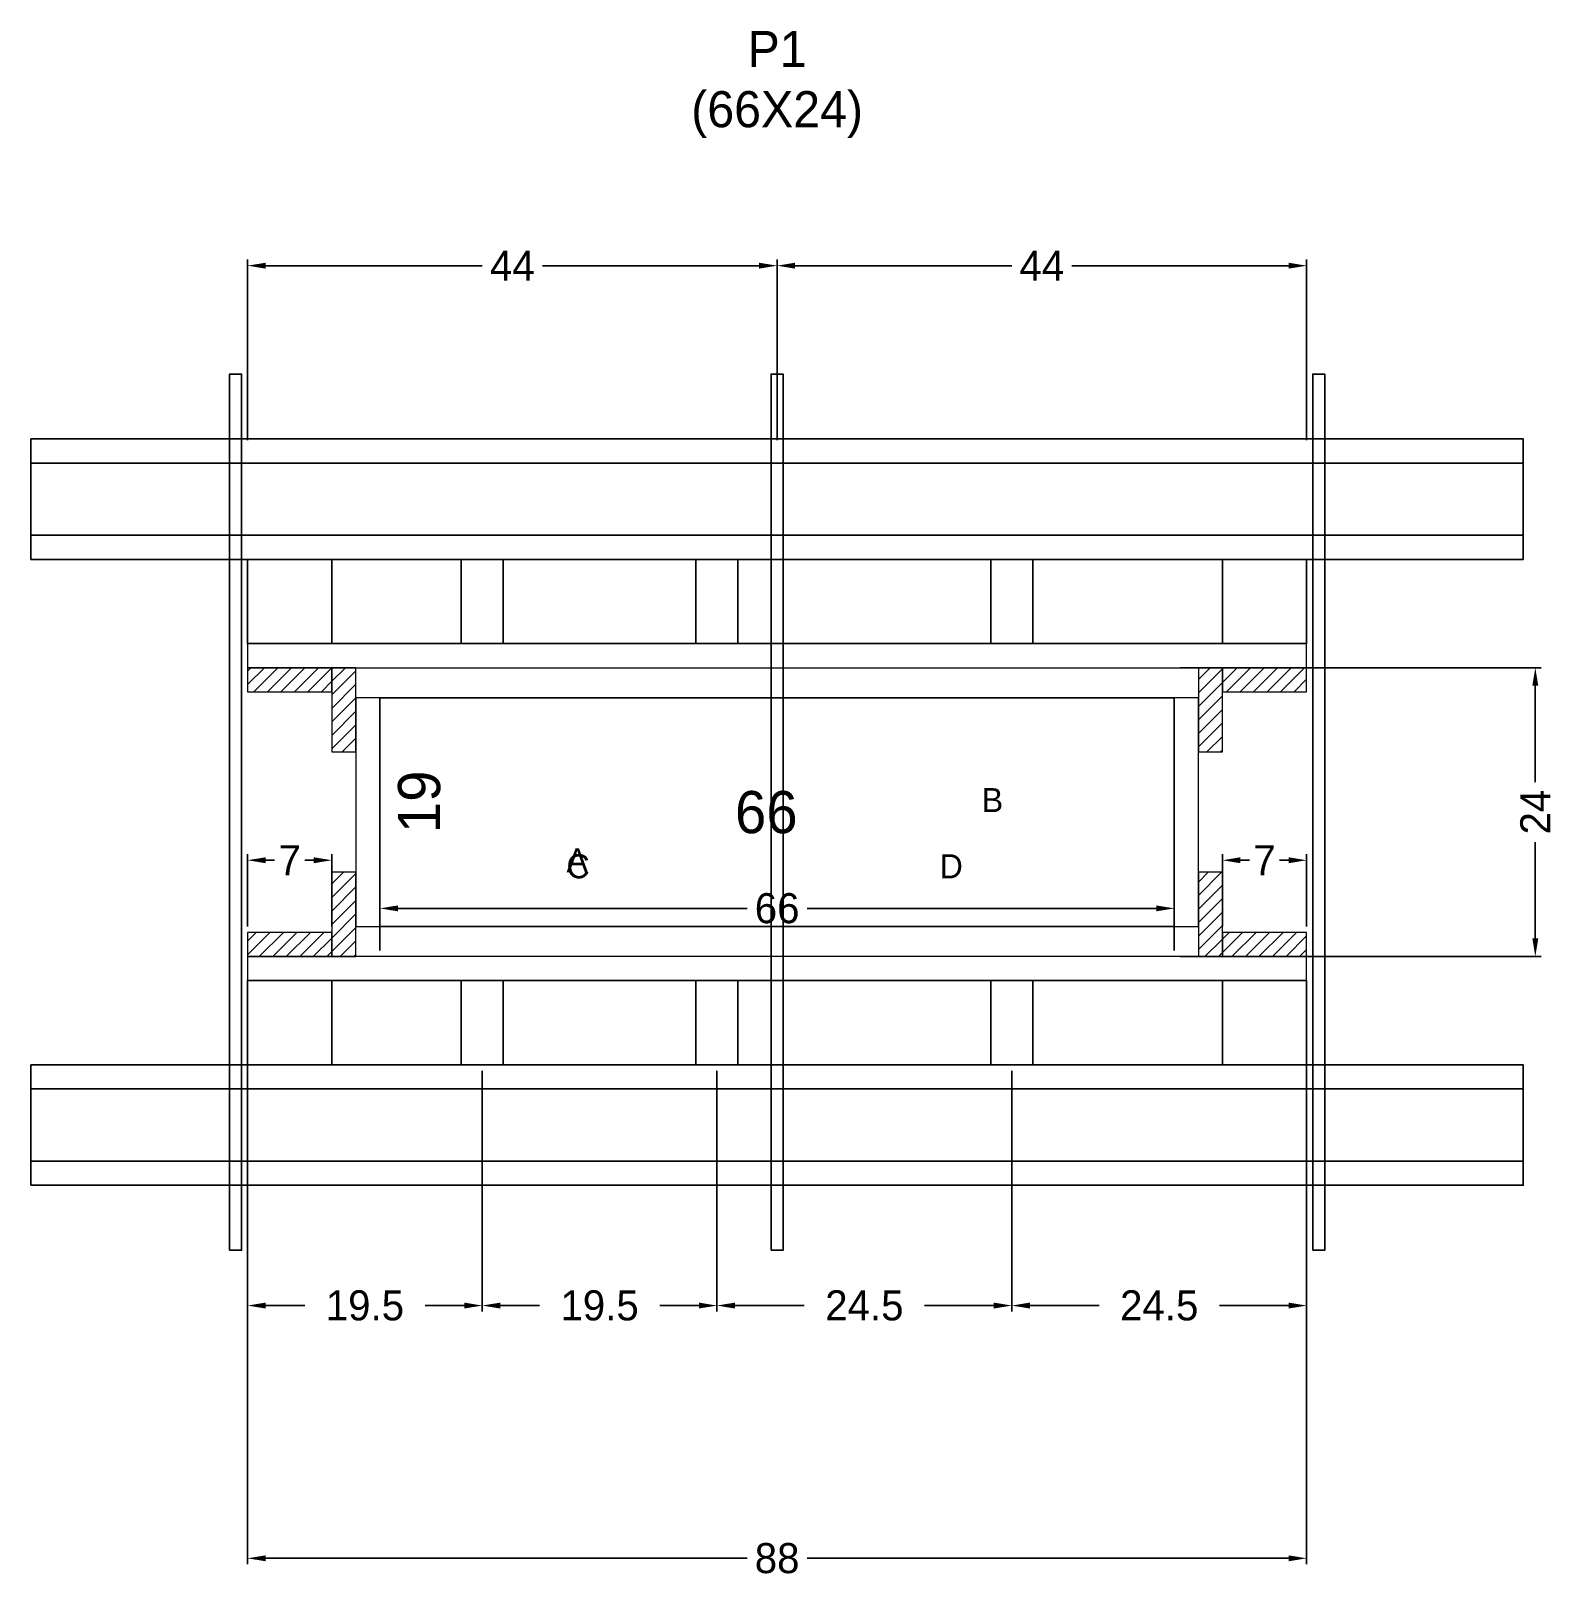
# Model space of a CAD drawing. Header units: centimetres. Extents: x -13000 to 4269, y -426 to 3330.
# Drawn here: x -124 to 129.3, y 12.7 to 269.8 of the extents above; entities that cross this region are included whole.
import ezdxf

# ---------------------------------------------------------------- set-up
doc = ezdxf.new("R2010")
doc.units = ezdxf.units.CM
for name, color, linetype in [('CHAPA', 140, 'Continuous'), ('COTA', 241, 'Continuous'), ('Hachura', 251, 'Continuous'), ('Madeira', 30, 'Continuous'), ('NOMENCLATURA', 7, 'Continuous'), ('Painéis', 200, 'Continuous'), ('Perfil Metálico', 150, 'Continuous'), ('SARRAFO', 251, 'Continuous'), ('TEXTO_GERAL', 7, 'Continuous')]:
    doc.layers.add(name, color=color, linetype=linetype)
doc.dimstyles.new('cotax2', dxfattribs={"dimtxt": 2.5, "dimasz": 1.5, "dimexe": 0.5, "dimexo": 0.5, "dimgap": 0.5, "dimtad": 1, "dimcen": 2.5, "dimazin": 3, "dimtfac": 1, "dimtmove": 0, "dimatfit": 3})
pattern_1 = [(45, (0, 0), (-1.122532, 1.122532), [])]

msp = doc.modelspace()

# ---------------------------------------------------------------- texts
at = {"layer": 'COTA'}
msp.add_text('19', height=7, rotation=90, dxfattribs=at).set_placement((-56, 136.5))
msp.add_text('66', height=7, dxfattribs=at).set_placement((-7, 136.5))
at = {"layer": 'NOMENCLATURA', "insert": (0, 252), "char_height": 6, "attachment_point": 8}
msp.add_mtext('P1\\P(66X24)', dxfattribs=at)
at = {"layer": 'TEXTO_GERAL'}
for s, p in [('B', (34, 140)), ('A', (-35, 130)), ('C', (-35, 129)), ('D', (27, 129))]:
    msp.add_text(s, height=4, dxfattribs=at).set_placement(p)

# ---------------------------------------------------------------- blocks, each defined once
blk = doc.blocks.new('_CLOSEDFILLED')
at = {"color": 0, "linetype": 'BYBLOCK'}
blk.add_solid([(-1, 0.164), (0, 0), (-1, -0.164)], dxfattribs=at)
blk = doc.blocks.new('*D29')
for p, q in [((-88, 111), (-88, 15)), ((88, 111), (88, 15)), ((-85, 16), (-5, 16)), ((5, 16), (85, 16))]:
    blk.add_line(p, q)
at = {"layer": 'Defpoints'}
for p in [(-88, 112), (88, 112), (-88, 16)]:
    blk.add_point(p, dxfattribs=at)
at = {"layer": 'COTA', "xscale": 3, "yscale": 3, "rotation": 180}
blk.add_blockref('_CLOSEDFILLED', (-88, 16), dxfattribs=at)
at = {"layer": 'COTA', "xscale": 3, "yscale": 3}
blk.add_blockref('_CLOSEDFILLED', (88, 16), dxfattribs=at)
at = {"layer": 'COTA', "insert": (0, 16), "char_height": 5, "attachment_point": 5}
blk.add_mtext('88', dxfattribs=at)
blk = doc.blocks.new('*D30')
for p, q in [((-88, 97), (-88, 57)), ((-49, 97), (-49, 57)), ((-85, 58), (-78.5, 58)), ((-58.5, 58), (-52, 58))]:
    blk.add_line(p, q)
at = {"layer": 'Defpoints'}
for p in [(-88, 98), (-49, 98), (-88, 58)]:
    blk.add_point(p, dxfattribs=at)
at = {"layer": 'COTA', "xscale": 3, "yscale": 3, "rotation": 180}
blk.add_blockref('_CLOSEDFILLED', (-88, 58), dxfattribs=at)
at = {"layer": 'COTA', "xscale": 3, "yscale": 3}
blk.add_blockref('_CLOSEDFILLED', (-49, 58), dxfattribs=at)
at = {"layer": 'COTA', "insert": (-68.5, 58), "char_height": 5, "attachment_point": 5}
blk.add_mtext('19.5', dxfattribs=at)
blk = doc.blocks.new('*D31')
for p, q in [((-49, 97), (-49, 57)), ((-10, 97), (-10, 57)), ((-46, 58), (-39.5, 58)), ((-19.5, 58), (-13, 58))]:
    blk.add_line(p, q)
at = {"layer": 'Defpoints'}
for p in [(-49, 98), (-10, 98), (-49, 58)]:
    blk.add_point(p, dxfattribs=at)
at = {"layer": 'COTA', "xscale": 3, "yscale": 3, "rotation": 180}
blk.add_blockref('_CLOSEDFILLED', (-49, 58), dxfattribs=at)
at = {"layer": 'COTA', "xscale": 3, "yscale": 3}
blk.add_blockref('_CLOSEDFILLED', (-10, 58), dxfattribs=at)
at = {"layer": 'COTA', "insert": (-29.5, 58), "char_height": 5, "attachment_point": 5}
blk.add_mtext('19.5', dxfattribs=at)
blk = doc.blocks.new('*D32')
for p, q in [((-10, 97), (-10, 57)), ((39, 97), (39, 57)), ((-7, 58), (4.5, 58)), ((24.5, 58), (36, 58))]:
    blk.add_line(p, q)
at = {"layer": 'Defpoints'}
for p in [(-10, 98), (39, 98), (-10, 58)]:
    blk.add_point(p, dxfattribs=at)
at = {"layer": 'COTA', "xscale": 3, "yscale": 3, "rotation": 180}
blk.add_blockref('_CLOSEDFILLED', (-10, 58), dxfattribs=at)
at = {"layer": 'COTA', "xscale": 3, "yscale": 3}
blk.add_blockref('_CLOSEDFILLED', (39, 58), dxfattribs=at)
at = {"layer": 'COTA', "insert": (14.5, 58), "char_height": 5, "attachment_point": 5}
blk.add_mtext('24.5', dxfattribs=at)
blk = doc.blocks.new('*D33')
for p, q in [((39, 97), (39, 57)), ((88, 97), (88, 57)), ((42, 58), (53.5, 58)), ((73.5, 58), (85, 58))]:
    blk.add_line(p, q)
at = {"layer": 'Defpoints'}
for p in [(39, 98), (88, 98), (39, 58)]:
    blk.add_point(p, dxfattribs=at)
at = {"layer": 'COTA', "xscale": 3, "yscale": 3, "rotation": 180}
blk.add_blockref('_CLOSEDFILLED', (39, 58), dxfattribs=at)
at = {"layer": 'COTA', "xscale": 3, "yscale": 3}
blk.add_blockref('_CLOSEDFILLED', (88, 58), dxfattribs=at)
at = {"layer": 'COTA', "insert": (63.5, 58), "char_height": 5, "attachment_point": 5}
blk.add_mtext('24.5', dxfattribs=at)
blk = doc.blocks.new('*D34')
for p, q in [((-66, 117), (-66, 125)), ((-63, 124), (-5, 124)), ((5, 124), (63, 124)), ((66, 117), (66, 125))]:
    blk.add_line(p, q)
at = {"layer": 'Defpoints'}
for p in [(-66, 124), (-66, 116), (66, 116)]:
    blk.add_point(p, dxfattribs=at)
at = {"layer": 'COTA', "xscale": 3, "yscale": 3, "rotation": 180}
blk.add_blockref('_CLOSEDFILLED', (-66, 124), dxfattribs=at)
at = {"layer": 'COTA', "xscale": 3, "yscale": 3}
blk.add_blockref('_CLOSEDFILLED', (66, 124), dxfattribs=at)
at = {"layer": 'COTA', "insert": (0, 124), "char_height": 5, "attachment_point": 5}
blk.add_mtext('66', dxfattribs=at)
blk = doc.blocks.new('*D35')
for p, q in [((67, 164), (127, 164)), ((126, 145), (126, 161)), ((126, 119), (126, 135)), ((67, 116), (127, 116))]:
    blk.add_line(p, q)
at = {"layer": 'Defpoints'}
for p in [(66, 164), (66, 116), (126, 116)]:
    blk.add_point(p, dxfattribs=at)
at = {"layer": 'COTA', "xscale": 3, "yscale": 3}
for p, rotation in [((126, 164), 90), ((126, 116), -90.00000000000001)]:
    blk.add_blockref('_CLOSEDFILLED', p, dxfattribs=dict(at, rotation=rotation))
at = {"layer": 'COTA', "insert": (126, 140), "char_height": 5, "attachment_point": 5, "rotation": 90}
blk.add_mtext('24', dxfattribs=at)
blk = doc.blocks.new('*D36')
for p, q in [((-88, 121), (-88, 133)), ((-85, 132), (-83.5, 132)), ((-78.5, 132), (-77, 132)), ((-74, 121), (-74, 133))]:
    blk.add_line(p, q)
at = {"layer": 'Defpoints'}
for p in [(-88, 132), (-88, 120), (-74, 120)]:
    blk.add_point(p, dxfattribs=at)
at = {"layer": 'COTA', "xscale": 3, "yscale": 3, "rotation": 180}
blk.add_blockref('_CLOSEDFILLED', (-88, 132), dxfattribs=at)
at = {"layer": 'COTA', "xscale": 3, "yscale": 3}
blk.add_blockref('_CLOSEDFILLED', (-74, 132), dxfattribs=at)
at = {"layer": 'COTA', "insert": (-81, 132), "char_height": 5, "attachment_point": 5}
blk.add_mtext('7', dxfattribs=at)
blk = doc.blocks.new('*D37')
for p, q in [((74, 121), (74, 133)), ((77, 132), (78.5, 132)), ((83.5, 132), (85, 132)), ((88, 121), (88, 133))]:
    blk.add_line(p, q)
at = {"layer": 'Defpoints'}
for p in [(74, 132), (74, 120), (88, 120)]:
    blk.add_point(p, dxfattribs=at)
at = {"layer": 'COTA', "xscale": 3, "yscale": 3, "rotation": 180}
blk.add_blockref('_CLOSEDFILLED', (74, 132), dxfattribs=at)
at = {"layer": 'COTA', "xscale": 3, "yscale": 3}
blk.add_blockref('_CLOSEDFILLED', (88, 132), dxfattribs=at)
at = {"layer": 'COTA', "insert": (81, 132), "char_height": 5, "attachment_point": 5}
blk.add_mtext('7', dxfattribs=at)
blk = doc.blocks.new('*D38')
for p, q in [((-88, 201.8), (-88, 231.8)), ((0, 201.8), (0, 231.8)), ((-85, 230.8), (-49, 230.8)), ((-39, 230.8), (-3, 230.8))]:
    blk.add_line(p, q)
at = {"layer": 'Defpoints'}
for p in [(-88, 230.8), (-88, 200.8), (0, 200.8)]:
    blk.add_point(p, dxfattribs=at)
at = {"layer": 'COTA', "xscale": 3, "yscale": 3, "rotation": 180}
blk.add_blockref('_CLOSEDFILLED', (-88, 230.8), dxfattribs=at)
at = {"layer": 'COTA', "xscale": 3, "yscale": 3}
blk.add_blockref('_CLOSEDFILLED', (0, 230.8), dxfattribs=at)
at = {"layer": 'COTA', "insert": (-44, 230.8), "char_height": 5, "attachment_point": 5}
blk.add_mtext('44', dxfattribs=at)
blk = doc.blocks.new('*D39')
for p, q in [((0, 201.8), (0, 231.8)), ((88, 201.8), (88, 231.8)), ((3, 230.8), (39, 230.8)), ((49, 230.8), (85, 230.8))]:
    blk.add_line(p, q)
at = {"layer": 'Defpoints'}
for p in [(0, 230.8), (0, 200.8), (88, 200.8)]:
    blk.add_point(p, dxfattribs=at)
at = {"layer": 'COTA', "xscale": 3, "yscale": 3, "rotation": 180}
blk.add_blockref('_CLOSEDFILLED', (0, 230.8), dxfattribs=at)
at = {"layer": 'COTA', "xscale": 3, "yscale": 3}
blk.add_blockref('_CLOSEDFILLED', (88, 230.8), dxfattribs=at)
at = {"layer": 'COTA', "insert": (44, 230.8), "char_height": 5, "attachment_point": 5}
blk.add_mtext('44', dxfattribs=at)

# ---------------------------------------------------------------- dimensions: what is measured, and where the dimension line sits
at = {"layer": 'COTA'}
for base, p1, p2, picture, middle in [((-88, 230.8), (-88, 200.8), (0, 200.8), '*D38', (-44, 230.8)), ((0, 230.8), (0, 200.8), (88, 200.8), '*D39', (44, 230.8)), ((-88, 132), (-88, 120), (-74, 120), '*D36', (-81, 132)), ((74, 132), (74, 120), (88, 120), '*D37', (81, 132)), ((-66, 124), (-66, 116), (66, 116), '*D34', (0, 124)), ((-88, 16), (-88, 112), (88, 112), '*D29', (0, 16))]:
    dim = msp.add_linear_dim(base=base, p1=p1, p2=p2, dimstyle='cotax2', dxfattribs=at)
    dim.commit()
    dim.dimension.update_dxf_attribs({"geometry": picture, "text_midpoint": middle})
dim = msp.add_linear_dim(base=(126, 116), p1=(66, 116), p2=(66, 164), angle=90, dimstyle='cotax2', dxfattribs=at)
dim.commit()
dim.dimension.update_dxf_attribs({"geometry": '*D35', "text_midpoint": (126, 140)})
for base, p1, p2, text, picture, middle in [((-88, 58), (-88, 98), (-49, 98), '19.5', '*D30', (-68.5, 58)), ((-49, 58), (-49, 98), (-10, 98), '19.5', '*D31', (-29.5, 58)), ((-10, 58), (-10, 98), (39, 98), '24.5', '*D32', (14.5, 58)), ((39, 58), (39, 98), (88, 98), '24.5', '*D33', (63.5, 58))]:
    dim = msp.add_linear_dim(base=base, p1=p1, p2=p2, text=text, dimstyle='cotax2', dxfattribs=at)
    dim.commit()
    dim.dimension.update_dxf_attribs({"geometry": picture, "text_midpoint": middle})

# ---------------------------------------------------------------- hatches: boundary and pattern name
at = {"layer": 'Hachura'}
h = msp.add_hatch(dxfattribs=at)
h.set_pattern_fill('ANSI31')
h.set_pattern_definition(pattern_1)
h.paths.add_polyline_path([(-88, 160), (-74, 160), (-74, 164), (-88, 164)])
h = msp.add_hatch(dxfattribs=at)
h.set_pattern_fill('ANSI31')
h.set_pattern_definition(pattern_1)
h.paths.add_polyline_path([(-74, 150), (-70, 150), (-70, 164), (-74, 164)])
h = msp.add_hatch(dxfattribs=at)
h.set_pattern_fill('ANSI31')
h.set_pattern_definition(pattern_1)
h.paths.add_polyline_path([(70, 150), (74, 150), (74, 164), (70, 164)])
h = msp.add_hatch(dxfattribs=at)
h.set_pattern_fill('ANSI31')
h.set_pattern_definition(pattern_1)
h.paths.add_polyline_path([(74, 160), (88, 160), (88, 164), (74, 164)])
h = msp.add_hatch(dxfattribs=at)
h.set_pattern_fill('ANSI31')
h.set_pattern_definition(pattern_1)
h.paths.add_polyline_path([(-74, 116), (-70, 116), (-70, 130), (-74, 130)])
h = msp.add_hatch(dxfattribs=at)
h.set_pattern_fill('ANSI31')
h.set_pattern_definition(pattern_1)
h.paths.add_polyline_path([(70, 116), (74, 116), (74, 130), (70, 130)])
h = msp.add_hatch(dxfattribs=at)
h.set_pattern_fill('ANSI31')
h.set_pattern_definition(pattern_1)
h.paths.add_polyline_path([(-88, 116), (-74, 116), (-74, 120), (-88, 120)])
h = msp.add_hatch(dxfattribs=at)
h.set_pattern_fill('ANSI31')
h.set_pattern_definition(pattern_1)
h.paths.add_polyline_path([(74, 116), (88, 116), (88, 120), (74, 120)])

# ---------------------------------------------------------------- linework, layer by layer
at = {"layer": 'CHAPA', "lineweight": 18}
for points in [[(-88, 164), (88, 164), (88, 168), (-88, 168)], [(-88, 164), (88, 164), (88, 168), (-88, 168)], [(-70, 121), (-66, 121), (-66, 159), (-70, 159)], [(-70, 121), (-66, 121), (-66, 159), (-70, 159)], [(66, 121), (70, 121), (70, 159), (66, 159)], [(66, 121), (70, 121), (70, 159), (66, 159)], [(-88, 112), (88, 112), (88, 116), (-88, 116)], [(-88, 112), (88, 112), (88, 116), (-88, 116)]]:
    msp.add_lwpolyline(points, close=True, dxfattribs=at)
at = {"layer": 'Hachura'}
for points in [[(-91, 67.2), (-89, 67.2), (-89, 212.8), (-91, 212.8)], [(-1, 168), (1, 168), (1, 212.8), (-1, 212.8)], [(89, 67.2), (91, 67.2), (91, 212.8), (89, 212.8)], [(-1, 112), (1, 112), (1, 168), (-1, 168)], [(-1, 67.2), (1, 67.2), (1, 112), (-1, 112)]]:
    msp.add_lwpolyline(points, close=True, dxfattribs=at)
at = {"layer": 'Madeira', "color": 126}
for points in [[(-88, 168), (88, 168), (88, 182), (-88, 182)], [(-88, 168), (-74, 168), (-74, 182), (-88, 182)], [(-52.5, 168), (-45.5, 168), (-45.5, 182), (-52.5, 182)], [(-13.5, 168), (-6.5, 168), (-6.5, 182), (-13.5, 182)], [(35.5, 168), (42.5, 168), (42.5, 182), (35.5, 182)], [(74, 168), (88, 168), (88, 182), (74, 182)], [(-88, 98), (88, 98), (88, 112), (-88, 112)], [(-88, 98), (-74, 98), (-74, 112), (-88, 112)], [(-52.5, 98), (-45.5, 98), (-45.5, 112), (-52.5, 112)], [(-13.5, 98), (-6.5, 98), (-6.5, 112), (-13.5, 112)], [(35.5, 98), (42.5, 98), (42.5, 112), (35.5, 112)], [(74, 98), (88, 98), (88, 112), (74, 112)]]:
    msp.add_lwpolyline(points, close=True, dxfattribs=at)
at = {"layer": 'Painéis'}
msp.add_lwpolyline([(-66, 121), (66, 121), (66, 159), (-66, 159)], close=True, dxfattribs=at)
at = {"layer": 'Perfil Metálico', "color": 224}
for points in [[(-124, 182), (124, 182), (124, 202), (-124, 202)], [(-124, 186), (124, 186), (124, 198), (-124, 198)], [(-124, 78), (124, 78), (124, 98), (-124, 98)], [(-124, 82), (124, 82), (124, 94), (-124, 94)]]:
    msp.add_lwpolyline(points, close=True, dxfattribs=at)
at = {"layer": 'SARRAFO', "color": 251, "lineweight": 13}
for points in [[(-88, 160), (-74, 160), (-74, 164), (-88, 164)], [(-74, 150), (-70, 150), (-70, 164), (-74, 164)], [(70, 150), (74, 150), (74, 164), (70, 164)], [(74, 160), (88, 160), (88, 164), (74, 164)], [(-74, 116), (-70, 116), (-70, 130), (-74, 130)], [(70, 116), (74, 116), (74, 130), (70, 130)], [(-88, 116), (-74, 116), (-74, 120), (-88, 120)], [(74, 116), (88, 116), (88, 120), (74, 120)]]:
    msp.add_lwpolyline(points, close=True, dxfattribs=at)

msp.set_redraw_order([(e.dxf.handle, doc.entitydb.next_handle()) for e in msp.query("TEXT MTEXT ATTDEF DIMENSION ARC_DIMENSION")])  # texts and dimensions are drawn at this point

doc.saveas('drawing.dxf')
